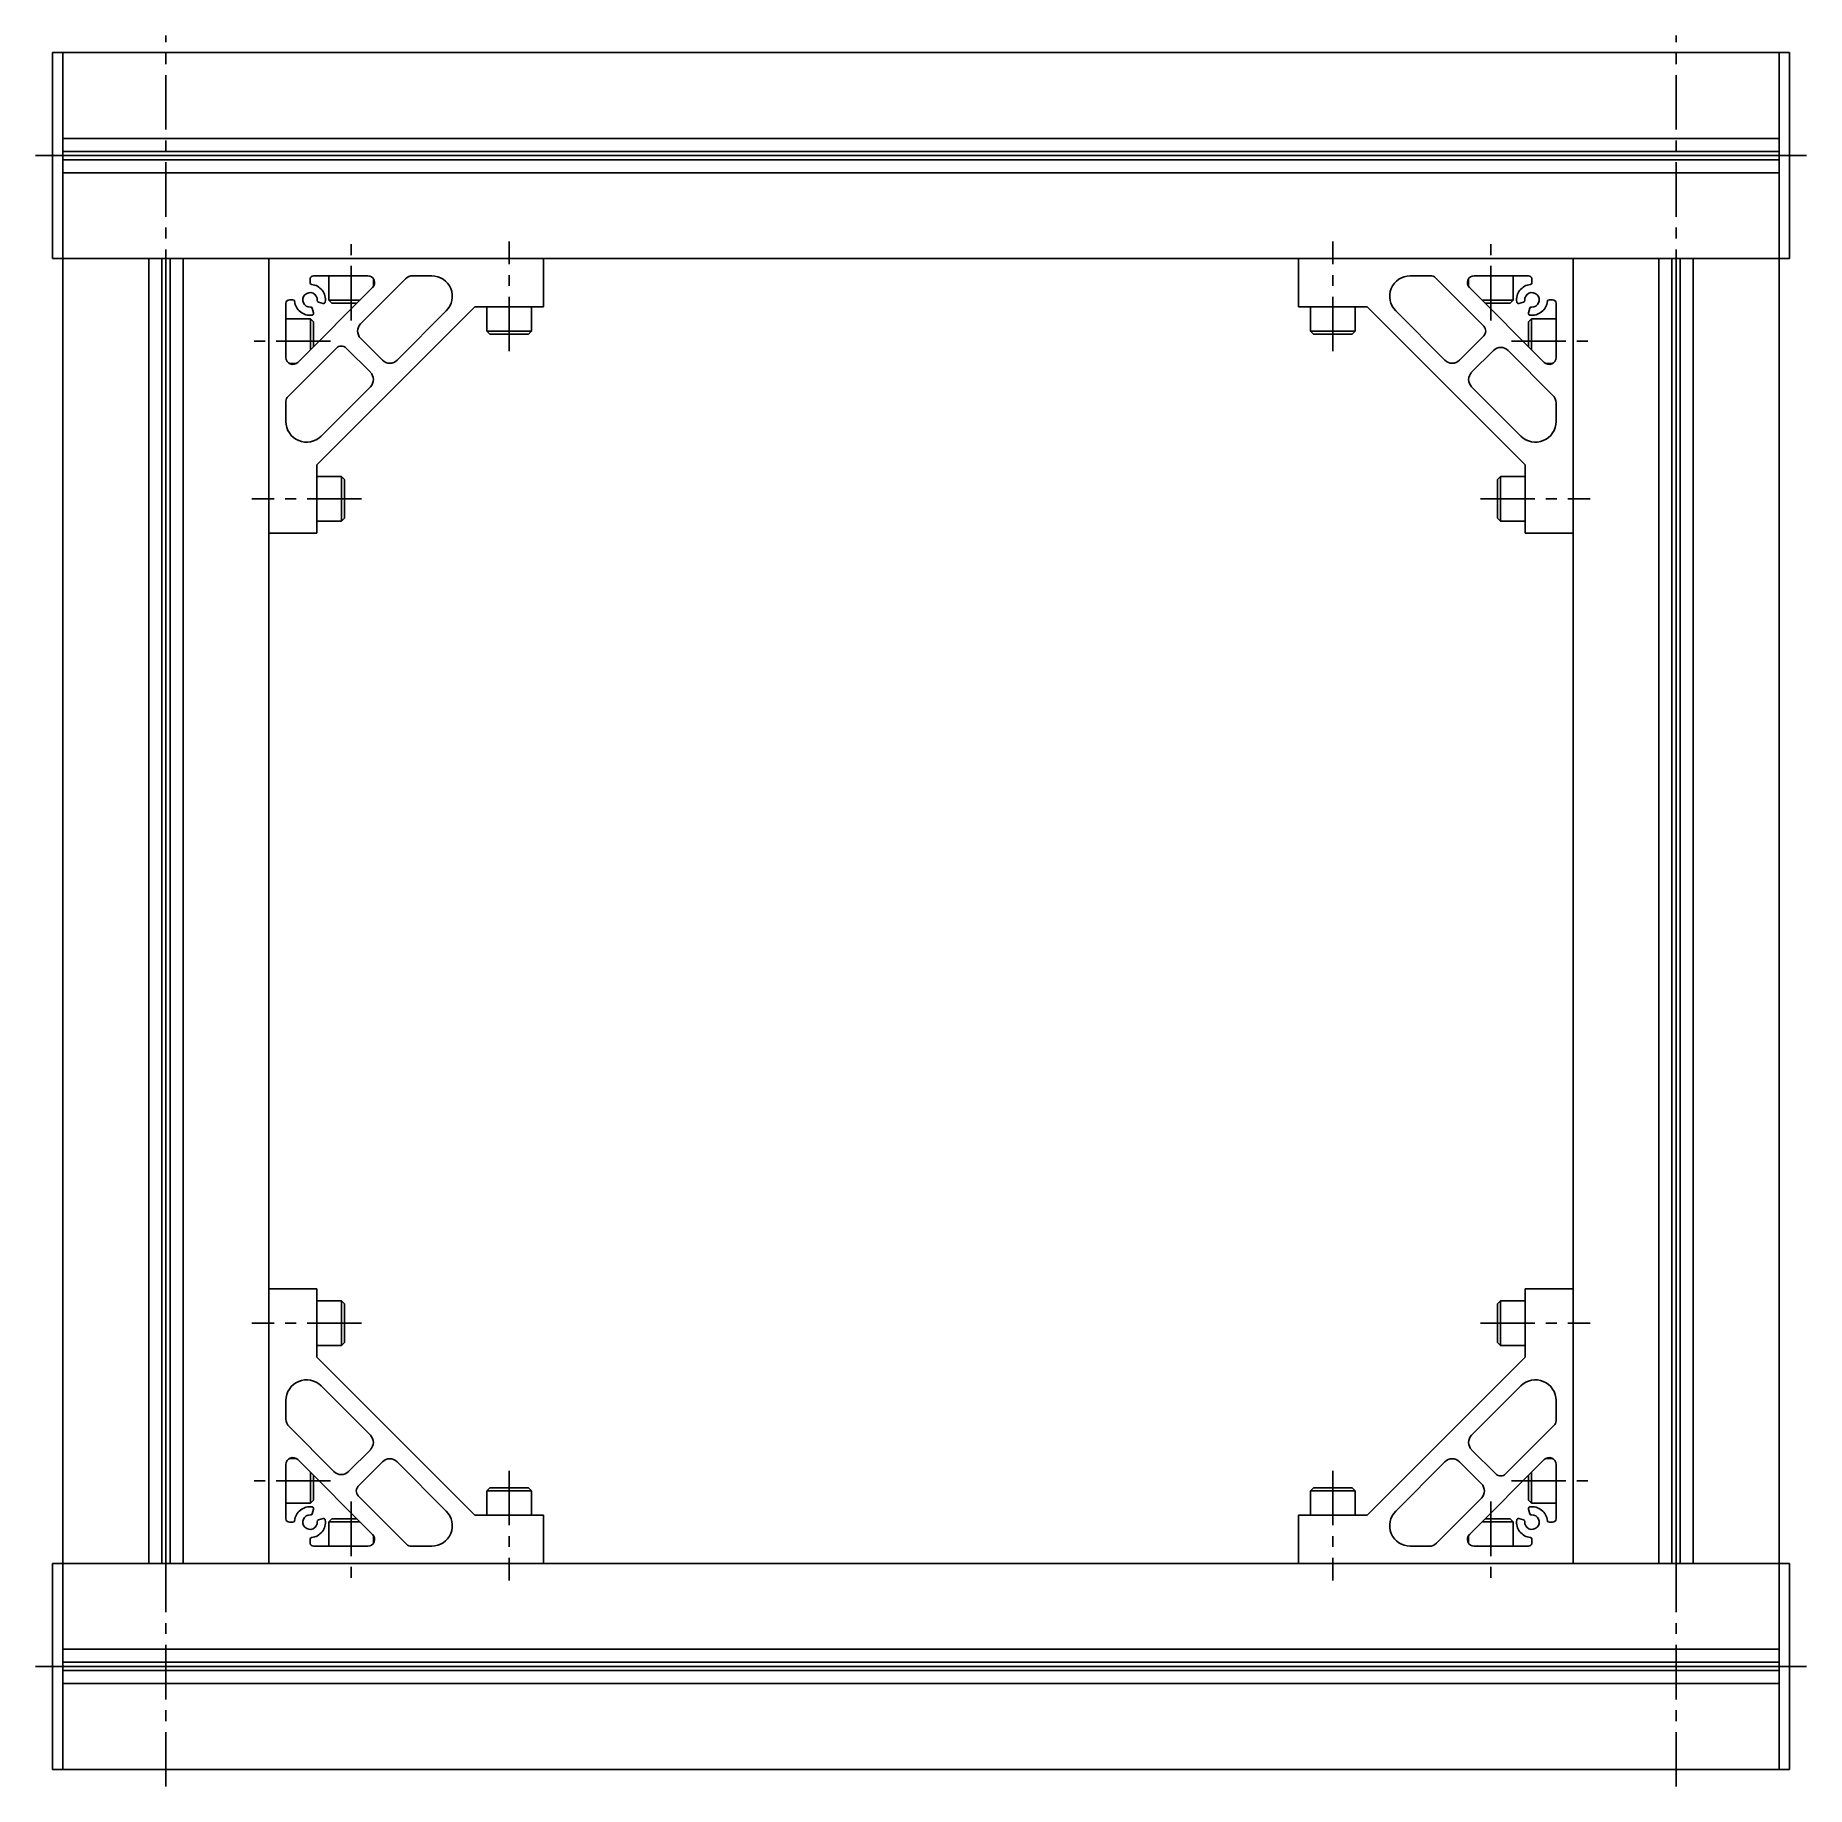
# Model space of a CAD drawing. Extents: x -5 to 1191, y -8 to 1075.
# Drawn here: x -5 to 511, y 565 to 1075 of the extents above; entities that cross this region are included whole.
import ezdxf

# ---------------------------------------------------------------- set-up
doc = ezdxf.new("R2010")
doc.units = 0
doc.header["$LTSCALE"] = 0.5
doc.linetypes.add('CENTER', pattern=[50.8, 31.75, -6.35, 6.35, -6.35])
doc.layers.add('MSM_CENTER', color=1, linetype='CENTER')
doc.layers.add('MSM_CONTINUOUS', color=7, linetype='CONTINUOUS')

msp = doc.modelspace()

# ---------------------------------------------------------------- linework, layer by layer
at = {"layer": 'MSM_CENTER'}
for p, q in [((33, 565), (33, 1075)), ((473, 565), (473, 1075)), ((-5, 1040), (511, 1040)), ((87, 992), (87, 1015)), ((133, 983), (133, 1015)), ((373, 983), (373, 1015)), ((419, 992), (419, 1015)), ((81, 986), (58, 986)), ((425, 986), (448, 986)), ((90, 940), (58, 940)), ((416, 940), (448, 940)), ((90, 700), (58, 700)), ((416, 700), (448, 700)), ((133, 657), (133, 625)), ((373, 657), (373, 625)), ((81, 654), (58, 654)), ((425, 654), (448, 654)), ((87, 648), (87, 625)), ((419, 648), (419, 625)), ((-5, 600), (511, 600))]:
    msp.add_line(p, q, dxfattribs=at)
at = {"layer": 'MSM_CONTINUOUS'}
for p, q in [((0, 1070), (506, 1070)), ((0, 1070), (0, 1010)), ((3, 1070), (3, 570)), ((503, 570), (503, 1070)), ((506, 1010), (506, 1070)), ((503, 1045), (3, 1045)), ((503, 1041.21), (3, 1041.21)), ((503, 1040), (3, 1040)), ((503, 1038.79), (3, 1038.79)), ((503, 1035), (3, 1035)), ((0, 1010), (506, 1010)), ((28, 630), (28, 1010)), ((31.79, 630), (31.79, 1010)), ((33, 630), (33, 1010)), ((34.21, 630), (34.21, 1010)), ((38, 630), (38, 1010)), ((63, 630), (63, 1010)), ((143, 996), (143, 1010)), ((363, 1010), (363, 996)), ((443, 630), (443, 1010)), ((468, 630), (468, 1010)), ((471.79, 630), (471.79, 1010)), ((473, 630), (473, 1010)), ((474.21, 630), (474.21, 1010)), ((478, 630), (478, 1010)), ((71.41, 979.76), (93.24, 1001.59)), ((75, 1004), (75, 1002.97)), ((91.82, 1005), (76, 1005)), ((80.5, 1005), (80.5, 997.87)), ((102.84, 1004.12), (89.75, 991.03)), ((93.5, 1001.91), (93.5, 1004.09)), ((110.45, 1005), (104.96, 1005)), ((401.45, 1005), (395.55, 1005)), ((416.96, 990.32), (402.86, 1004.41)), ((412.5, 1004.09), (412.5, 1001.91)), ((412.76, 1001.59), (434.59, 979.76)), ((430, 1005), (414.18, 1005)), ((425.5, 997.87), (425.5, 1005)), ((431, 1002.97), (431, 1004)), ((68, 997), (68, 981.18)), ((70.03, 998), (69, 998)), ((77, 949.99), (123.01, 996)), ((78.83, 996.97), (77.46, 997.34)), ((80.5, 997.87), (81.37, 997)), ((80.5, 997.87), (89.52, 997.87)), ((81.37, 997), (88.65, 997)), ((123.01, 996), (143, 996)), ((126.5, 996), (126.5, 988.87)), ((139.5, 988.87), (139.5, 996)), ((363, 996), (382.99, 996)), ((366.5, 996), (366.5, 988.87)), ((379.5, 988.87), (379.5, 996)), ((382.99, 996), (429, 949.99)), ((416.48, 997.87), (425.5, 997.87)), ((417.35, 997), (424.63, 997)), ((424.63, 997), (425.5, 997.87)), ((428.54, 997.34), (427.17, 996.97)), ((437, 998), (435.97, 998)), ((438, 981.18), (438, 997)), ((75.13, 992.5), (68, 992.5)), ((76, 991.63), (75.13, 992.5)), ((75.13, 983.48), (75.13, 992.5)), ((75.66, 995.54), (76.03, 994.17)), ((76, 984.35), (76, 991.63)), ((100.36, 980.42), (114.69, 994.76)), ((391.31, 994.76), (405.64, 980.42)), ((429.97, 994.17), (430.34, 995.54)), ((430.87, 992.5), (430, 991.63)), ((430, 991.63), (430, 984.35)), ((438, 992.5), (430.87, 992.5)), ((430.87, 992.5), (430.87, 983.48)), ((89.75, 986.79), (96.11, 980.42)), ((126.5, 988.87), (127.37, 988)), ((126.5, 988.87), (139.5, 988.87)), ((127.37, 988), (138.63, 988)), ((138.63, 988), (139.5, 988.87)), ((366.5, 988.87), (367.37, 988)), ((366.5, 988.87), (379.5, 988.87)), ((367.37, 988), (378.63, 988)), ((378.63, 988), (379.5, 988.87)), ((409.89, 980.42), (416.96, 987.49)), ((82.68, 983.96), (68.59, 969.86)), ((92.58, 976.89), (85.51, 983.96)), ((419.79, 983.25), (413.42, 976.89)), ((437.12, 970.16), (424.03, 983.25)), ((68.91, 979.5), (71.09, 979.5)), ((434.91, 979.5), (437.09, 979.5)), ((78.24, 958.31), (92.58, 972.64)), ((413.42, 972.64), (427.76, 958.31)), ((68, 968.45), (68, 962.55)), ((438, 962.55), (438, 968.04)), ((77, 930), (77, 949.99)), ((429, 949.99), (429, 930)), ((84.13, 946.5), (77, 946.5)), ((85, 945.63), (84.13, 946.5)), ((84.13, 933.5), (84.13, 946.5)), ((85, 934.37), (85, 945.63)), ((421.87, 946.5), (421, 945.63)), ((421, 945.63), (421, 934.37)), ((429, 946.5), (421.87, 946.5)), ((421.87, 946.5), (421.87, 933.5)), ((84.13, 933.5), (85, 934.37)), ((421, 934.37), (421.87, 933.5)), ((63, 930), (77, 930)), ((77, 933.5), (84.13, 933.5)), ((421.87, 933.5), (429, 933.5)), ((429, 930), (443, 930)), ((77, 710), (63, 710)), ((77, 690.01), (77, 710)), ((443, 710), (429, 710)), ((429, 710), (429, 690.01)), ((84.13, 706.5), (77, 706.5)), ((85, 705.63), (84.13, 706.5)), ((84.13, 693.5), (84.13, 706.5)), ((85, 694.37), (85, 705.63)), ((421.87, 706.5), (421, 705.63)), ((421, 705.63), (421, 694.37)), ((429, 706.5), (421.87, 706.5)), ((421.87, 706.5), (421.87, 693.5)), ((77, 693.5), (84.13, 693.5)), ((84.13, 693.5), (85, 694.37)), ((421, 694.37), (421.87, 693.5)), ((421.87, 693.5), (429, 693.5)), ((123.01, 644), (77, 690.01)), ((429, 690.01), (382.99, 644)), ((92.58, 667.36), (78.24, 681.69)), ((427.76, 681.69), (413.42, 667.36)), ((68, 677.45), (68, 671.96)), ((438, 671.55), (438, 677.45)), ((68.88, 669.84), (81.97, 656.75)), ((423.32, 656.04), (437.41, 670.14)), ((71.09, 660.5), (68.91, 660.5)), ((86.21, 656.75), (92.58, 663.11)), ((413.42, 663.11), (420.49, 656.04)), ((437.09, 660.5), (434.91, 660.5)), ((68, 658.82), (68, 643)), ((93.24, 638.41), (71.41, 660.24)), ((75.13, 647.5), (75.13, 656.52)), ((76, 648.37), (76, 655.65)), ((96.11, 659.58), (89.04, 652.51)), ((114.69, 645.24), (100.36, 659.58)), ((405.64, 659.58), (391.31, 645.24)), ((416.25, 653.21), (409.89, 659.58)), ((434.59, 660.24), (412.76, 638.41)), ((430, 655.65), (430, 648.37)), ((430.87, 656.52), (430.87, 647.5)), ((438, 643), (438, 658.82)), ((127.37, 652), (126.5, 651.13)), ((126.5, 651.13), (126.5, 644)), ((139.5, 651.13), (126.5, 651.13)), ((138.63, 652), (127.37, 652)), ((139.5, 651.13), (138.63, 652)), ((139.5, 644), (139.5, 651.13)), ((367.37, 652), (366.5, 651.13)), ((366.5, 651.13), (366.5, 644)), ((379.5, 651.13), (366.5, 651.13)), ((378.63, 652), (367.37, 652)), ((379.5, 651.13), (378.63, 652)), ((379.5, 644), (379.5, 651.13)), ((68, 647.5), (75.13, 647.5)), ((75.13, 647.5), (76, 648.37)), ((76.03, 645.83), (75.66, 644.46)), ((89.04, 649.68), (103.14, 635.59)), ((403.16, 635.88), (416.25, 648.97)), ((430.34, 644.46), (429.97, 645.83)), ((430, 648.37), (430.87, 647.5)), ((430.87, 647.5), (438, 647.5)), ((69, 642), (70.03, 642)), ((77.46, 642.66), (78.83, 643.03)), ((81.37, 643), (80.5, 642.13)), ((80.5, 642.13), (80.5, 635)), ((89.52, 642.13), (80.5, 642.13)), ((88.65, 643), (81.37, 643)), ((143, 644), (123.01, 644)), ((143, 630), (143, 644)), ((363, 644), (363, 630)), ((382.99, 644), (363, 644)), ((425.5, 642.13), (416.48, 642.13)), ((424.63, 643), (417.35, 643)), ((425.5, 642.13), (424.63, 643)), ((425.5, 635), (425.5, 642.13)), ((427.17, 643.03), (428.54, 642.66)), ((435.97, 642), (437, 642)), ((75, 637.03), (75, 636)), ((76, 635), (91.82, 635)), ((93.5, 635.91), (93.5, 638.09)), ((104.55, 635), (110.45, 635)), ((395.55, 635), (401.04, 635)), ((412.5, 638.09), (412.5, 635.91)), ((414.18, 635), (430, 635)), ((431, 636), (431, 637.03)), ((0, 630), (506, 630)), ((0, 630), (0, 570)), ((506, 570), (506, 630)), ((503, 605), (3, 605)), ((503, 601.21), (3, 601.21)), ((503, 600), (3, 600)), ((503, 598.79), (3, 598.79)), ((503, 595), (3, 595)), ((0, 570), (506, 570))]:
    msp.add_line(p, q, dxfattribs=at)
for centre, radius, start, end in [((76, 1004), 1, 90, 180), ((75.5, 1002.97), 0.5, 180, 264.2608), ((75, 998), 4.5, 352.181, 84.2608), ((91.82, 1003), 2, 315, 90), ((104.96, 1002), 3, 90, 135), ((110.45, 999), 6, 315, 90), ((395.55, 999), 6, 90, 225), ((401.45, 1003), 2, 45, 90), ((414.18, 1003), 2, 90, 225), ((431, 998), 4.5, 95.7392, 187.8202), ((430, 1004), 1, 0, 90), ((430.5, 1002.97), 0.5, 275.7392, 0), ((69, 997), 1, 90, 180), ((70.03, 997.5), 0.5, 5.7392, 90), ((75, 998), 4.5, 185.7392, 277.8202), ((75, 998), 2.1, 356.087, 273.9131), ((75.18, 995.41), 0.5, 15.0017, 93.9131), ((77.59, 997.82), 0.5, 176.0869, 255.0017), ((78.96, 997.46), 0.5, 255.0017, 352.181), ((427.04, 997.46), 0.5, 187.8202, 285.0017), ((428.41, 997.82), 0.5, 285.0017, 3.9131), ((431, 998), 2.1, 266.087, 183.9131), ((430.82, 995.41), 0.5, 86.0869, 165.0017), ((431, 998), 4.5, 262.181, 354.2608), ((435.97, 997.5), 0.5, 90, 174.2608), ((437, 997), 1, 0, 90), ((75.54, 994.04), 0.5, 277.8202, 15.0017), ((91.87, 988.91), 3, 135, 224.9997), ((430.46, 994.04), 0.5, 165.0017, 262.181), ((415.54, 988.91), 2, 314.9997, 45), ((70, 981.18), 2, 180, 315), ((84.09, 982.54), 2, 44.9997, 135), ((98.24, 982.54), 3, 224.9997, 315), ((407.76, 982.54), 3, 225, 314.9997), ((421.91, 981.13), 3, 45, 134.9997), ((436, 981.18), 2, 225, 0), ((90.46, 974.76), 3, 315, 44.9997), ((415.54, 974.76), 3, 134.9997, 225), ((435, 968.04), 3, 0, 45), ((70, 968.45), 2, 135, 180), ((74, 962.55), 6, 180, 315), ((432, 962.55), 6, 225, 0), ((74, 677.45), 6, 45, 180), ((432, 677.45), 6, 360, 135), ((71, 671.96), 3, 180, 225), ((436, 671.55), 2, 315, 0), ((90.46, 665.24), 3, 314.9997, 45), ((415.54, 665.24), 3, 135, 224.9997), ((70, 658.82), 2, 45, 180), ((436, 658.82), 2, 0, 135), ((84.09, 658.87), 3, 225, 314.9997), ((98.24, 657.46), 3, 45, 134.9997), ((407.76, 657.46), 3, 44.9997, 135), ((421.91, 657.46), 2, 224.9997, 315), ((90.46, 651.09), 2, 134.9997, 225), ((414.13, 651.09), 3, 315, 44.9997), ((75, 642), 4.5, 82.181, 174.2608), ((75.54, 645.96), 0.5, 345.0017, 82.181), ((110.45, 641), 6, 270, 45), ((395.55, 641), 6, 135, 270), ((430.46, 645.96), 0.5, 97.8202, 195.0017), ((431, 642), 4.5, 5.7392, 97.8202), ((69, 643), 1, 180, 270), ((70.03, 642.5), 0.5, 270, 354.2608), ((75, 642), 2.1, 86.087, 3.9131), ((75.18, 644.59), 0.5, 266.0869, 345.0017), ((75, 642), 4.5, 275.7392, 7.8202), ((77.59, 642.18), 0.5, 105.0017, 183.9131), ((78.96, 642.54), 0.5, 7.8202, 105.0017), ((431, 642), 4.5, 172.181, 264.2608), ((427.04, 642.54), 0.5, 75.0017, 172.181), ((428.41, 642.18), 0.5, 356.0869, 75.0017), ((431, 642), 2.1, 176.087, 93.9131), ((430.82, 644.59), 0.5, 195.0017, 273.9131), ((435.97, 642.5), 0.5, 185.7392, 270), ((437, 643), 1, 270, 0), ((75.5, 637.03), 0.5, 95.7392, 180), ((76, 636), 1, 180, 270), ((91.82, 637), 2, 270, 45), ((104.55, 637), 2, 225, 270), ((401.04, 638), 3, 270, 315), ((414.18, 637), 2, 135, 270), ((430, 636), 1, 270, 0), ((430.5, 637.03), 0.5, 0, 84.2608)]:
    msp.add_arc(centre, radius, start, end, dxfattribs=at)

doc.saveas('drawing.dxf')
